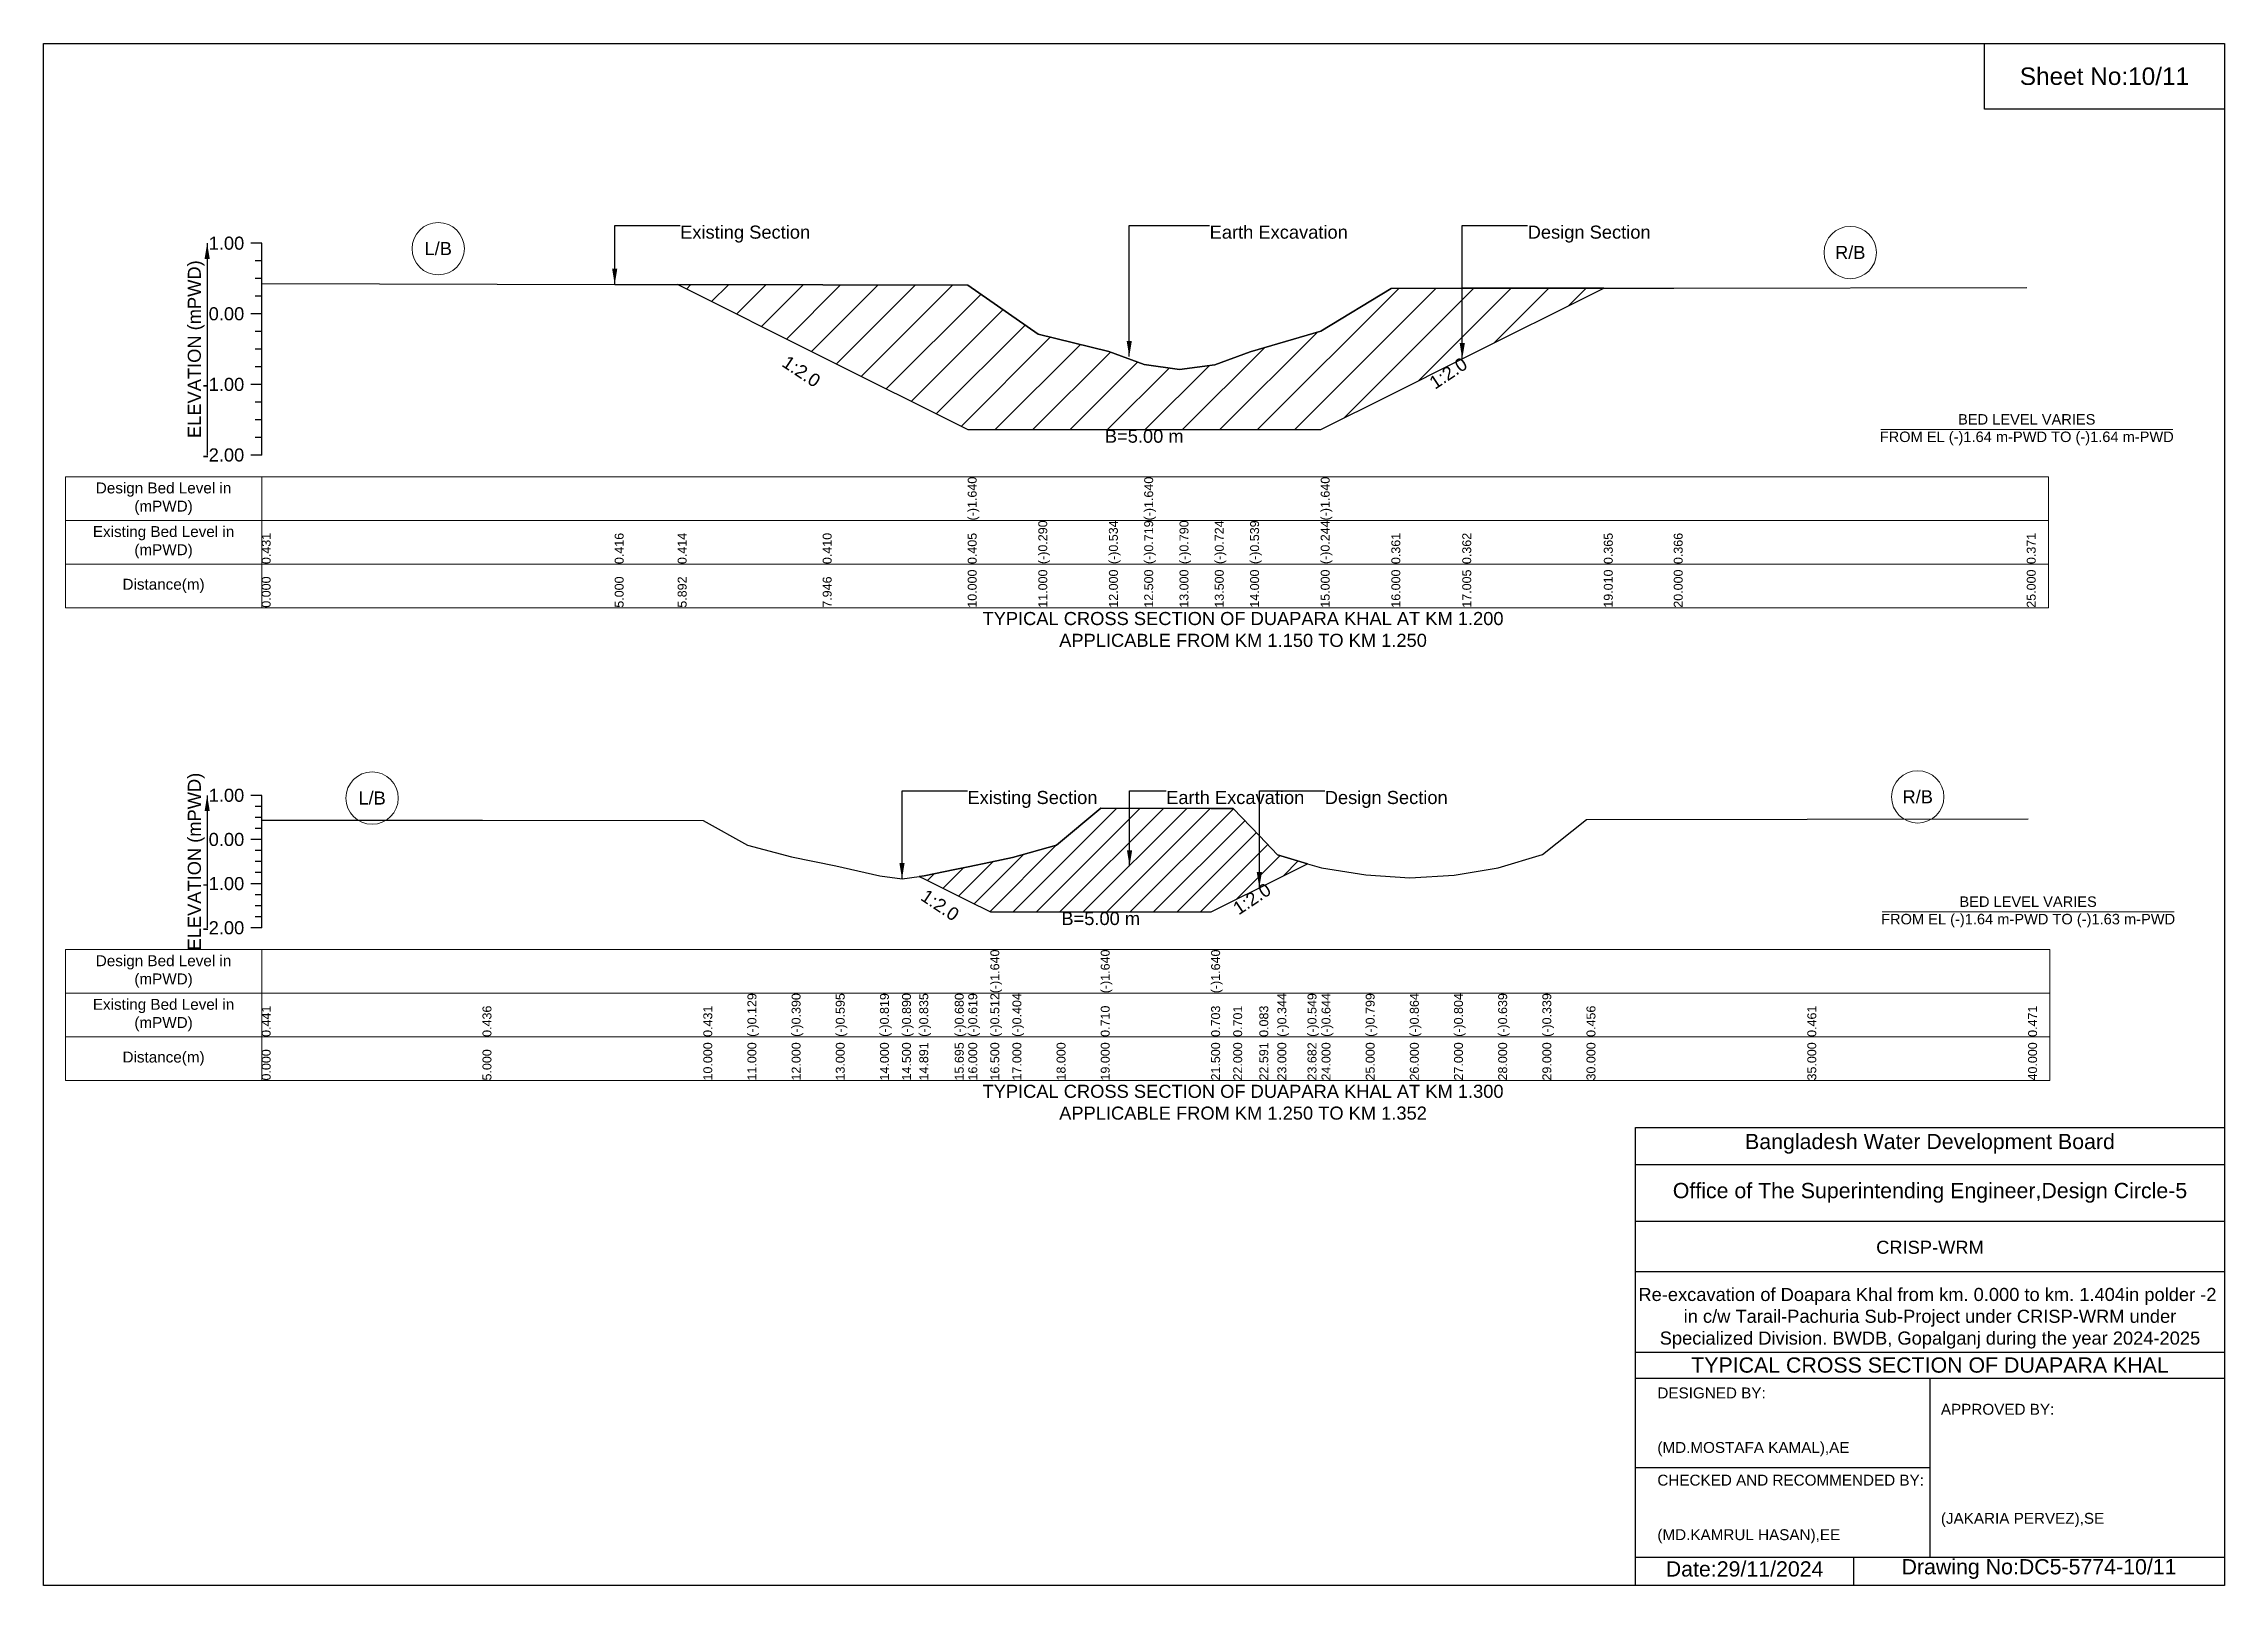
# Model space of a CAD drawing. Header units: inches. Extents: x 91000 to 218000, y -5656 to 7598.
# Drawn here: x 190000 to 198000, y -5656 to 0 of the extents above; entities that cross this region are included whole.
import ezdxf

# ---------------------------------------------------------------- set-up
doc = ezdxf.new("R2010")
doc.units = ezdxf.units.IN
doc.header["$LTSCALE"] = 7
doc.header["$MEASUREMENT"] = 0
for name, color, linetype, lineweight in [('Cross section Data Border', 7, 'Continuous', 9), ('Cross Section Labels', 7, 'Continuous', 9), ('Existing_Bed_Level for Xsection', 7, 'Continuous', 25)]:
    doc.layers.add(name, color=color, linetype=linetype, lineweight=lineweight)
doc.styles.get("Standard").update_dxf_attribs({"font": 'arial.ttf'})
doc.dimstyles.get("Standard").update_dxf_attribs({"dimtxt": 0.18, "dimasz": 0.18, "dimexe": 0.18, "dimexo": 0.0625, "dimgap": 0.09, "dimtad": 0, "dimtih": 1, "dimtoh": 1, "dimdec": 4, "dimzin": 0, "dimdsep": 46, "dimtxsty": 'Standard', "dimcen": 0.09, "dimadec": 0, "dimazin": 0, "dimtfac": 1, "dimtdec": 4, "dimtofl": 0, "dimtmove": 0, "dimatfit": 3, "dimfxl": 1, "dimtolj": 1, "dimtzin": 0, "dimarcsym": 0})

msp = doc.modelspace()

# ---------------------------------------------------------------- texts
at = {"attachment_point": 5}
for s, insert, char_height in [('Sheet No:10/11', (197560, -120), 64), ('Bangladesh Water Development Board', (196920, -4036), 56), ('Office of The Superintending Engineer,Design Circle-5', (196920, -4216), 56)]:
    msp.add_mtext(s, dxfattribs=dict(at, insert=insert, char_height=char_height))
for s, insert, char_height, width, attachment_point in [('CRISP-WRM', (196920, -4416), 48, 2240, 5), ('Re-excavation of Doapara Khal from km. 0.000 to km. 1.404in polder -2  in c/w Tarail-Pachuria Sub-Project under CRISP-WRM under Specialized Division. BWDB, Gopalganj during the year 2024-2025', (196920, -4676), 48, 2160, 5), ('TYPICAL CROSS SECTION OF DUAPARA KHAL', (196920, -4848), 56, 2240, 5), ('DESIGNED BY:^J^J^J(MD.MOSTAFA KAMAL),AE', (195920, -5056), 40, 1120, 4), ('APPROVED BY:^J^J^J^J^J^J(JAKARIA PERVEZ),SE', (196960, -5216), 40, 1120, 4), ('CHECKED AND RECOMMENDED BY:^J^J^J(MD.KAMRUL HASAN),EE', (195920, -5376), 40, 1120, 4), ('Date:29/11/2024', (196240, -5596), 56, 1120, 5), ('Drawing No:DC5-5774-10/11', (197320, -5596), 56, 1760, 5)]:
    msp.add_mtext(s, dxfattribs=dict(insert=insert, char_height=char_height, width=width, attachment_point=attachment_point))
at = {"layer": 'Cross section Data Border', "char_height": 40, "width": 640, "attachment_point": 5}
for s, insert in [('Design Bed Level in (mPWD)', (190440, -1669.4)), ('Existing Bed Level in (mPWD)', (190440, -1829.4)), ('Distance(m)', (190440, -1989.4)), ('Design Bed Level in (mPWD)', (190440, -3403.8)), ('Existing Bed Level in (mPWD)', (190440, -3563.8)), ('Distance(m)', (190440, -3723.8))]:
    msp.add_mtext(s, dxfattribs=dict(at, insert=insert))
at = {"layer": 'Cross Section Labels'}
for s, insert, char_height, attachment_point in [('Existing Section', (192335, -667.6), 48, 1), ('Earth Excavation', (194277.5, -667.6), 48, 1), ('Design Section', (195444.2, -667.6), 48, 1), ('L/B', (191447.5, -752.2), 48, 5), ('R/B', (196627.5, -766.4), 48, 5), ('BED LEVEL VARIES ^JFROM EL (-)1.64 m-PWD TO (-)1.64 m-PWD', (197275, -1416.2), 38.4, 5), ('B=5.00 m', (194037.5, -1416.2), 48, 2), ('TYPICAL CROSS SECTION OF DUAPARA KHAL AT KM 1.200^JAPPLICABLE FROM KM 1.150 TO KM 1.250', (194400, -2149.4), 48, 5), ('L/B', (191205, -2767.8), 48, 5), ('Existing Section', (193389, -2741.6), 48, 1), ('Earth Excavation', (194118, -2741.6), 48, 1), ('Design Section', (194699.8, -2741.6), 48, 1), ('R/B', (196875, -2763.3), 48, 5), ('B=5.00 m', (193878, -3185.5), 48, 2), ('BED LEVEL VARIES ^JFROM EL (-)1.64 m-PWD TO (-)1.63 m-PWD', (197280, -3185.5), 38.4, 5), ('TYPICAL CROSS SECTION OF DUAPARA KHAL AT KM 1.300^JAPPLICABLE FROM KM 1.250 TO KM 1.352', (194400, -3883.8), 48, 5)]:
    msp.add_mtext(s, dxfattribs=dict(at, insert=insert, char_height=char_height, attachment_point=attachment_point))
at = {"layer": 'Cross Section Labels', "char_height": 48, "attachment_point": 2}
for insert, rotation in [((192793.3, -1182.5), 326.30993), ((195139.5, -1188.9), 33.69007), ((193302.1, -3140.6), 326.30993), ((194419.3, -3117.4), 33.69007)]:
    msp.add_mtext('1:2.0', dxfattribs=dict(at, insert=insert, rotation=rotation))
at = {"layer": 'Existing_Bed_Level for Xsection', "char_height": 48, "attachment_point": 6}
for s, insert in [('1.00', (190736, -732.4)), ('0.00', (190736, -991.4)), ('-1.00', (190736, -1250.4)), ('-2.00', (190736, -1509.4)), ('1.00', (190736, -2757.8)), ('0.00', (190736, -2919.8)), ('-1.00', (190736, -3081.8)), ('-2.00', (190736, -3243.8))]:
    msp.add_mtext(s, dxfattribs=dict(at, insert=insert))
at = {"layer": 'Existing_Bed_Level for Xsection', "rotation": 90}
for s, insert, char_height, attachment_point in [('ELEVATION (mPWD)', (190560, -1120.9), 48, 5), ('(-)1.640', (193390, -1749.4), 32.8, 1), ('(-)1.640', (194037.5, -1749.4), 32.8, 1), ('(-)1.640', (194685, -1749.4), 32.8, 1), ('(-)0.290', (193649, -1909.4), 32.8, 1), ('(-)0.534', (193908, -1909.4), 32.8, 1), ('(-)0.719', (194037.5, -1909.4), 32.8, 1), ('(-)0.790', (194167, -1909.4), 32.8, 1), ('(-)0.724', (194296.5, -1909.4), 32.8, 1), ('(-)0.539', (194426, -1909.4), 32.8, 1), ('(-)0.244', (194685, -1909.4), 32.8, 1), ('0.431', (190800, -1909.4), 32.8, 1), ('0.416', (192095, -1909.4), 32.8, 1), ('0.414', (192326, -1909.4), 32.8, 1), ('0.410', (192858, -1909.4), 32.8, 1), ('0.405', (193390, -1909.4), 32.8, 1), ('0.361', (194944, -1909.4), 32.8, 1), ('0.362', (195204.2, -1909.4), 32.8, 1), ('0.365', (195723.5, -1909.4), 32.8, 1), ('0.366', (195980, -1909.4), 32.8, 1), ('0.371', (197275, -1909.4), 32.8, 1), ('0.000', (190800, -2069.4), 32.8, 1), ('5.000', (192095, -2069.4), 32.8, 1), ('5.892', (192326, -2069.4), 32.8, 1), ('7.946', (192858, -2069.4), 32.8, 1), ('10.000', (193390, -2069.4), 32.8, 1), ('11.000', (193649, -2069.4), 32.8, 1), ('12.000', (193908, -2069.4), 32.8, 1), ('12.500', (194037.5, -2069.4), 32.8, 1), ('13.000', (194167, -2069.4), 32.8, 1), ('13.500', (194296.5, -2069.4), 32.8, 1), ('14.000', (194426, -2069.4), 32.8, 1), ('15.000', (194685, -2069.4), 32.8, 1), ('16.000', (194944, -2069.4), 32.8, 1), ('17.005', (195204.2, -2069.4), 32.8, 1), ('19.010', (195723.5, -2069.4), 32.8, 1), ('20.000', (195980, -2069.4), 32.8, 1), ('25.000', (197275, -2069.4), 32.8, 1), ('ELEVATION (mPWD)', (190560, -3000.8), 48, 5), ('(-)1.640', (193473, -3483.8), 32.8, 1), ('(-)1.640', (193878, -3483.8), 32.8, 1), ('(-)1.640', (194283, -3483.8), 32.8, 1), ('(-)0.129', (192582, -3643.8), 32.8, 1), ('(-)0.390', (192744, -3643.8), 32.8, 1), ('(-)0.595', (192906, -3643.8), 32.8, 1), ('(-)0.819', (193068, -3643.8), 32.8, 1), ('(-)0.890', (193149, -3643.8), 32.8, 1), ('(-)0.835', (193212.3, -3643.8), 32.8, 1), ('(-)0.680', (193342.6, -3643.8), 32.8, 1), ('(-)0.619', (193392, -3643.8), 32.8, 1), ('(-)0.512', (193473, -3643.8), 32.8, 1), ('(-)0.404', (193554, -3643.8), 32.8, 1), ('(-)0.344', (194526, -3643.8), 32.8, 1), ('(-)0.549', (194636.6, -3643.8), 32.8, 1), ('(-)0.644', (194688, -3643.8), 32.8, 1), ('(-)0.799', (194850, -3643.8), 32.8, 1), ('(-)0.864', (195012, -3643.8), 32.8, 1), ('(-)0.804', (195174, -3643.8), 32.8, 1), ('(-)0.639', (195336, -3643.8), 32.8, 1), ('(-)0.339', (195498, -3643.8), 32.8, 1), ('0.441', (190800, -3643.8), 32.8, 1), ('0.436', (191610, -3643.8), 32.8, 1), ('0.431', (192420, -3643.8), 32.8, 1), ('0.710', (193878, -3643.8), 32.8, 1), ('0.703', (194283, -3643.8), 32.8, 1), ('0.701', (194364, -3643.8), 32.8, 1), ('0.083', (194459.8, -3643.8), 32.8, 1), ('0.456', (195660, -3643.8), 32.8, 1), ('0.461', (196470, -3643.8), 32.8, 1), ('0.471', (197280, -3643.8), 32.8, 1), ('10.000', (192420, -3803.8), 32.8, 1), ('11.000', (192582, -3803.8), 32.8, 1), ('12.000', (192744, -3803.8), 32.8, 1), ('13.000', (192906, -3803.8), 32.8, 1), ('14.000', (193068, -3803.8), 32.8, 1), ('14.500', (193149, -3803.8), 32.8, 1), ('14.891', (193212.3, -3803.8), 32.8, 1), ('15.695', (193342.6, -3803.8), 32.8, 1), ('16.000', (193392, -3803.8), 32.8, 1), ('16.500', (193473, -3803.8), 32.8, 1), ('17.000', (193554, -3803.8), 32.8, 1), ('18.000', (193716, -3803.8), 32.8, 1), ('19.000', (193878, -3803.8), 32.8, 1), ('21.500', (194283, -3803.8), 32.8, 1), ('22.000', (194364, -3803.8), 32.8, 1), ('22.591', (194459.8, -3803.8), 32.8, 1), ('23.000', (194526, -3803.8), 32.8, 1), ('23.682', (194636.6, -3803.8), 32.8, 1), ('24.000', (194688, -3803.8), 32.8, 1), ('25.000', (194850, -3803.8), 32.8, 1), ('26.000', (195012, -3803.8), 32.8, 1), ('27.000', (195174, -3803.8), 32.8, 1), ('28.000', (195336, -3803.8), 32.8, 1), ('29.000', (195498, -3803.8), 32.8, 1), ('30.000', (195660, -3803.8), 32.8, 1), ('35.000', (196470, -3803.8), 32.8, 1), ('40.000', (197280, -3803.8), 32.8, 1), ('0.000', (190800, -3803.8), 32.8, 1), ('5.000', (191610, -3803.8), 32.8, 1)]:
    msp.add_mtext(s, dxfattribs=dict(at, insert=insert, char_height=char_height, attachment_point=attachment_point))

# ---------------------------------------------------------------- hatches: boundary and pattern name
at = {"layer": 'Existing_Bed_Level for Xsection'}
h = msp.add_hatch(dxfattribs=at)
h.set_pattern_fill('ANSI31', color=256, scale=777, style=0)
h.paths.add_polyline_path([(192326, -884.2), (192858, -1150.2), (193390, -1416.2), (193649, -1416.2), (193908, -1416.2), (194037.5, -1416.2), (194167, -1416.2), (194296.5, -1416.2), (194426, -1416.2), (194685, -1416.2), (194944, -1286.7), (195204.2, -1156.5), (195723.5, -896.9), (195204.2, -897.6), (194944, -897.9), (194685, -1054.6), (194426, -1131), (194296.5, -1178.9), (194167, -1196), (194037.5, -1177.6), (193908, -1129.7), (193649, -1066.5), (193390, -886.5), (192858, -885.3)])
h = msp.add_hatch(dxfattribs=at)
h.set_pattern_fill('ANSI31', color=256, scale=486, style=0)
h.paths.add_polyline_path([(193212.3, -3055.1), (193230, -3064), (193342.6, -3120.3), (193392, -3145), (193473, -3185.5), (193554, -3185.5), (193716, -3185.5), (193878, -3185.5), (194283, -3185.5), (194364, -3145), (194459.8, -3097.1), (194526, -3064), (194636.6, -3008.7), (194526, -2975.5), (194459.8, -2906.4), (194364, -2806.3), (194283, -2806), (193878, -2804.8), (193716, -2940.7), (193554, -2985.3), (193473, -3002.7), (193392, -3020.1), (193342.6, -3030), (193230, -3052.7)])

# ---------------------------------------------------------------- linework, layer by layer
for points in [[(190000, 0), (198000, 0), (198000, -5656), (190000, -5656)], [(197120, 0), (198000, 0), (198000, -240), (197120, -240)]]:
    msp.add_lwpolyline(points, close=True)
for points in [[(195840, -5656), (195840, -3976), (198000, -3976)], [(195840, -4112), (198000, -4112)], [(195840, -4320), (198000, -4320)], [(195840, -4504), (198000, -4504)], [(195840, -4800), (198000, -4800)], [(195840, -4896), (198000, -4896)], [(196920, -4896), (196920, -5552)], [(195840, -5224), (196920, -5224)], [(195840, -5552), (198000, -5552)], [(196640, -5552), (196640, -5656)]]:
    msp.add_lwpolyline(points)
at = {"layer": 'Cross section Data Border'}
for points in [[(190080, -1589.4), (197355, -1589.4), (197355, -2069.4), (190080, -2069.4)], [(190080, -3323.8), (197360, -3323.8), (197360, -3803.8), (190080, -3803.8)]]:
    msp.add_lwpolyline(points, close=True, dxfattribs=at)
for points in [[(190800, -1589.4), (190800, -2069.4)], [(190080, -1749.4), (197355, -1749.4)], [(190080, -1909.4), (197355, -1909.4)], [(190800, -3323.8), (190800, -3803.8)], [(190080, -3483.8), (197360, -3483.8)], [(190080, -3643.8), (197360, -3643.8)]]:
    msp.add_lwpolyline(points, dxfattribs=at)
at = {"layer": 'Cross Section Labels'}
for points in [[(196739.2, -1416.2), (197810.8, -1416.2)], [(196744.2, -3185.5), (197815.8, -3185.5)]]:
    msp.add_lwpolyline(points, dxfattribs=at)
for centre in [(191447.5, -752.2), (196627.5, -766.4), (191205, -2767.8), (196875, -2763.3)]:
    msp.add_circle(centre, 96, dxfattribs=at)
at = {"layer": 'Existing_Bed_Level for Xsection'}
for points in [[(190800, -732.4), (190760, -732.4)], [(190800, -797.1), (190776, -797.1)], [(190800, -1509.4), (190800, -1250.4), (190800, -991.4), (190800, -732.4)], [(190800, -861.9), (190776, -861.9)], [(190800, -879.8), (192095, -883.6), (192326, -884.2), (192858, -885.3), (193390, -886.5), (193390, -886.5), (193649, -1066.5), (193908, -1129.7), (194037.5, -1177.6), (194037.5, -1177.6), (194167, -1196), (194296.5, -1178.9), (194426, -1131), (194685, -1054.6), (194685, -1054.6), (194944, -897.9), (195204.2, -897.6), (195723.5, -896.9), (195980, -896.6), (197275, -895.3)], [(190800, -926.6), (190776, -926.6)], [(190800, -991.4), (190760, -991.4)], [(190800, -1056.1), (190776, -1056.1)], [(190800, -1120.9), (190776, -1120.9)], [(190800, -1185.6), (190776, -1185.6)], [(190800, -1250.4), (190760, -1250.4)], [(190800, -1315.1), (190776, -1315.1)], [(190800, -1379.9), (190776, -1379.9)], [(190800, -1509.4), (190760, -1509.4)], [(190800, -1444.6), (190776, -1444.6)], [(190800, -2757.8), (190760, -2757.8)], [(190800, -2798.3), (190776, -2798.3)], [(190800, -3243.8), (190800, -3081.8), (190800, -2919.8), (190800, -2757.8)], [(190800, -2838.8), (190776, -2838.8)], [(190800, -2879.3), (190776, -2879.3)], [(190800, -2848.4), (191610, -2849.2), (192420, -2850), (192582, -2940.7), (192744, -2983), (192906, -3016.2), (193068, -3052.5), (193149, -3064), (193212.3, -3055.1), (193230, -3052.7), (193342.6, -3030), (193392, -3020.1), (193473, -3002.7), (193473, -3002.7), (193554, -2985.3), (193716, -2940.7), (193878, -2804.8), (193878, -2804.8), (194283, -2806), (194283, -2806), (194364, -2806.3), (194459.8, -2906.4), (194526, -2975.5), (194636.6, -3008.7), (194688, -3024.1), (194850, -3049.3), (195012, -3059.8), (195174, -3050.1), (195336, -3023.3), (195498, -2974.7), (195660, -2845.9), (196470, -2845.1), (197280, -2843.5)], [(190800, -2919.8), (190760, -2919.8)], [(190800, -2960.3), (190776, -2960.3)], [(190800, -3000.8), (190776, -3000.8)], [(190800, -3081.8), (190760, -3081.8)], [(190800, -3041.3), (190776, -3041.3)], [(190800, -3122.3), (190776, -3122.3)], [(190800, -3162.8), (190776, -3162.8)], [(190800, -3243.8), (190760, -3243.8)], [(190800, -3203.3), (190776, -3203.3)]]:
    msp.add_lwpolyline(points, dxfattribs=at)
for points in [[(192326, -884.2), (192858, -1150.2), (193390, -1416.2), (193390, -1416.2), (193649, -1416.2), (193908, -1416.2), (194037.5, -1416.2), (194037.5, -1416.2), (194167, -1416.2), (194296.5, -1416.2), (194426, -1416.2), (194685, -1416.2), (194685, -1416.2), (194944, -1286.7), (195204.2, -1156.5), (195723.5, -896.9), (195204.2, -897.6), (194944, -897.9), (194685, -1054.6), (194685, -1054.6), (194426, -1131), (194296.5, -1178.9), (194167, -1196), (194037.5, -1177.6), (194037.5, -1177.6), (193908, -1129.7), (193649, -1066.5), (193390, -886.5), (193390, -886.5), (192858, -885.3)], [(193212.3, -3055.1), (193212.3, -3055.1), (193230, -3064), (193342.6, -3120.3), (193392, -3145), (193473, -3185.5), (193473, -3185.5), (193554, -3185.5), (193716, -3185.5), (193878, -3185.5), (193878, -3185.5), (194283, -3185.5), (194283, -3185.5), (194364, -3145), (194459.8, -3097.1), (194526, -3064), (194636.6, -3008.7), (194636.6, -3008.7), (194636.6, -3008.7), (194526, -2975.5), (194459.8, -2906.4), (194364, -2806.3), (194283, -2806), (194283, -2806), (193878, -2804.8), (193878, -2804.8), (193716, -2940.7), (193554, -2985.3), (193473, -3002.7), (193473, -3002.7), (193392, -3020.1), (193342.6, -3030), (193230, -3052.7), (193212.3, -3055.1)]]:
    msp.add_lwpolyline(points, close=True, dxfattribs=at)

msp.set_redraw_order([(e.dxf.handle, doc.entitydb.next_handle()) for e in msp.query("TEXT MTEXT ATTDEF DIMENSION ARC_DIMENSION")])  # texts and dimensions are drawn at this point

# ---------------------------------------------------------------- leaders
at = {"layer": 'Cross Section Labels', "annotation_type": 0, "has_hookline": 1, "hookline_direction": 0}
for points, text_width in [([(192095, -883.6), (192095, -667.6), (192334.9, -667.6)], 467.2), ([(193982.6, -1148.4), (193982.6, -667.6), (194277.4, -667.6)], 497), ([(195204.2, -1156.5), (195204.2, -667.6), (195444.1, -667.6)], 441.2), ([(193149, -3064), (193149, -2741.6), (193388.9, -2741.6)], 467.2), ([(193983.7, -3017.4), (193983.7, -2741.6), (194117.9, -2741.6)], 497), ([(194459.8, -3097.1), (194459.8, -2741.6), (194699.7, -2741.6)], 441.2)]:
    msp.add_leader(points, dimstyle='Standard', override={"dimasz": 57.6}, dxfattribs=dict(at, text_width=text_width))
at = {"layer": 'Existing_Bed_Level for Xsection'}
for points in [[(190600, -732.4), (190600, -1509.4)], [(190600, -2757.8), (190600, -3243.8)]]:
    msp.add_leader(points, dimstyle='Standard', override={"dimasz": 57.6}, dxfattribs=at)

doc.saveas('drawing.dxf')
